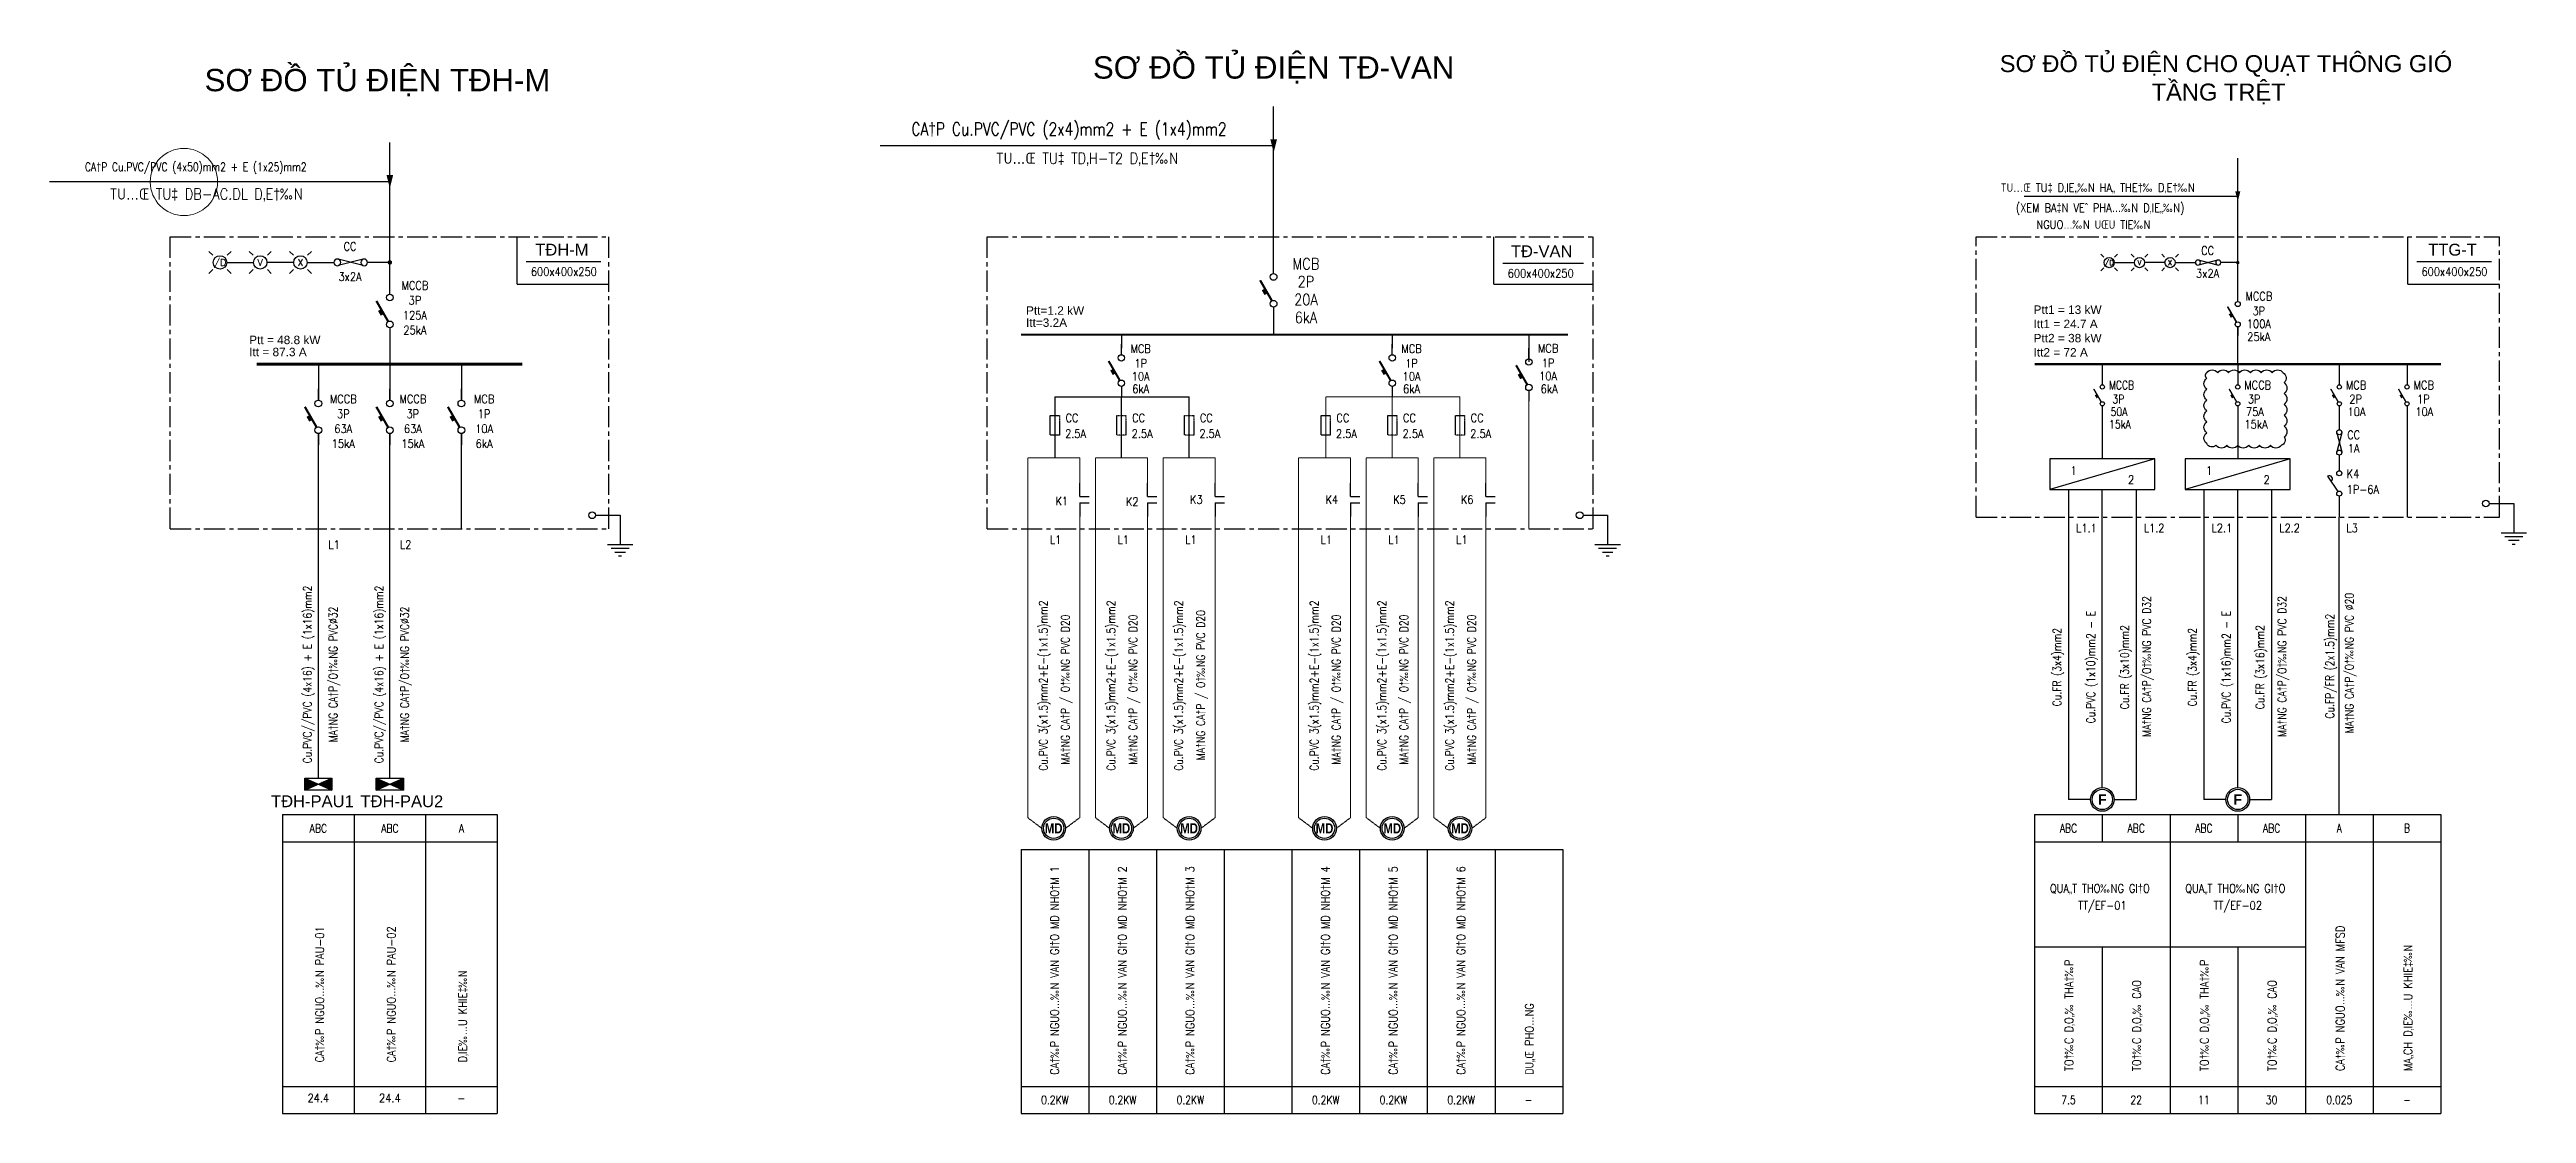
# Model space of a CAD drawing. Header units: millimetres. Extents: x -91525 to 4597779, y -698580 to 576167.
# Drawn here: x -85314 to -12155, y 313257 to 344689 of the extents above; entities that cross this region are included whole.
import ezdxf
from ezdxf.enums import TextEntityAlignment as Align

# ---------------------------------------------------------------- set-up
doc = ezdxf.new("R2010")
doc.units = ezdxf.units.MM
for name, pattern in [('CENTER', [2, 1.25, -0.25, 0.25, -0.25]), ('DASHED', [19.05, 12.7, -6.35]), ('HIDDEN', [0.375, 0.25, -0.125])]:
    doc.linetypes.add(name, pattern=pattern)
doc.layers.get('DEFPOINTS').update_dxf_attribs({"lineweight": 5})
for name, color, linetype, lineweight in [('0-----D-TEXT', 3, 'Continuous', 18), ('0-----E-Line', 4, 'DASHED', 0), ('0---TBD---SD', 2, 'Continuous', 25), ('E-_ELECSILD_R-', 7, 'Continuous', 25), ('KHUNG TEN SD3 - Ariyana 2007$0$0-CON', 253, 'Continuous', 0)]:
    doc.layers.add(name, color=color, linetype=linetype, lineweight=lineweight)
for name, color, linetype in [('0-----Dia-Equi', 2, 'Continuous'), ('0-----Dia-Line', 4, 'Continuous'), ('0-----Dia-Text', 3, 'Continuous'), ('0-----E.Equip', 2, 'Continuous'), ('0-----E.L.line', 4, 'DASHED'), ('0-----ED-Text', 3, 'Continuous'), ('0---DAY', 4, 'HIDDEN'), ('0---TBD', 2, 'Continuous'), ('0---TEXT', 3, 'Continuous'), ('0-CDC-ME2-Equip', 2, 'Continuous'), ('DAY-CS', 4, 'HIDDEN'), ('KHUNG TEN SD3 - Ariyana 2007$0$congtrinh', 253, 'Continuous'), ('KHUNG TEN SD3 - Ariyana 2007$0$TEXT', 253, 'Continuous'), ('PHU KIEN', 7, 'Continuous'), ('TBD', 2, 'Continuous')]:
    doc.layers.add(name, color=color, linetype=linetype)
doc.styles.add('E-Diagram', font='arial.ttf')
doc.styles.add('E-text', font='arial.ttf', dxfattribs={"width": 0.8, "height": 1000})
doc.styles.add('E-TEXT bold', font='arialbd.ttf')
doc.styles.add('KHUNG TEN SD3 - Ariyana 2007$0$KHUNG TEN', font='VHELVCN.TTF')
doc.styles.add('KHUNG TEN SD3 - Ariyana 2007$0$STANDARD', font='VNARIAL_1.TTF', dxfattribs={"width": 0.8})
doc.styles.add('KHUNG TEN SD3 - Ariyana 2007$0$TTILEBLOCK1', font='VHELVEN.TTF')
doc.styles.add('ROMANS', font='romans.shx', dxfattribs={"width": 0.7, "bigfont": 'vns.shx'})
doc.styles.add('ROMANS1', font='ROMANS1.shx', dxfattribs={"width": 0.8})

msp = doc.modelspace()

# ---------------------------------------------------------------- texts
at = {"layer": '0-----D-TEXT', "linetype": 'Continuous', "style": 'ROMANS', "width": 0.85}
for s, p in [('CC', (-17257, 333305)), ('1A', (-17257, 332905))]:
    msp.add_text(s, height=250, dxfattribs=at).set_placement(p, align=Align.MIDDLE)
for s, p in [('K4', (-17276, 332028)), ('1P-6A', (-16987, 331567))]:
    msp.add_text(s, height=250, dxfattribs=at).set_placement(p, align=Align.CENTER)
at = {"layer": '0-----Dia-Text', "color": 6, "style": 'E-text'}
for s, height, p in [('SƠ ĐỒ TỦ ĐIỆN TĐ-VAN', 660, (-49159, 343829)), ('SƠ ĐỒ TỦ ĐIỆN TĐH-M', 660, (-75628, 343456)), ('TĐH-M', 350, (-70181, 338601)), ('TĐ-VAN', 350, (-41241, 338553)), ('TTG-T', 350, (-14339, 338601)), ('TĐH-PAU1', 350, (-77549, 322306)), ('TĐH-PAU2', 350, (-74908, 322306))]:
    msp.add_text(s, height=height, dxfattribs=at).set_placement(p, align=Align.CENTER)
at = {"layer": '0-----Dia-Text', "linetype": 'Continuous'}
for s, height, style, width, p in [('CA†P Cu.PVC/PVC (2x4)mm2 + E (1x4)mm2', 375, 'ROMANS1', 0.8, (-55203, 342153)), ('600x400x250', 250, 'ROMANS', 0.85, (-70122, 338001)), ('600x400x250', 250, 'ROMANS', 0.85, (-41269, 337953)), ('600x400x250', 250, 'ROMANS', 0.85, (-14281, 338001)), ('MCCB', 250, 'ROMANS1', 0.85, (-20059, 337277)), ('100A', 250, 'ROMANS1', 0.85, (-20059, 336460)), ('3P', 250, 'ROMANS1', 0.85, (-20059, 336842)), ('MCB', 250, 'ROMANS1', 0.85, (-53085, 335727)), ('MCB', 250, 'ROMANS1', 0.85, (-45085, 335727)), ('MCB', 250, 'ROMANS1', 0.85, (-41050, 335736, 0)), ('25kA', 250, 'ROMANS1', 0.85, (-20059, 336078)), ('10A', 250, 'ROMANS1', 0.85, (-53085, 334909)), ('1P', 250, 'ROMANS1', 0.85, (-53085, 335292)), ('10A', 250, 'ROMANS1', 0.85, (-45085, 334909)), ('1P', 250, 'ROMANS1', 0.85, (-45085, 335292)), ('10A', 250, 'ROMANS1', 0.85, (-41050, 334919, 0)), ('1P', 250, 'ROMANS1', 0.85, (-41050, 335301, 0)), ('MCCB', 250, 'ROMANS1', 0.85, (-76637, 334241)), ('MCCB', 250, 'ROMANS1', 0.85, (-74582, 334241)), ('MCB', 250, 'ROMANS1', 0.85, (-72476, 334241)), ('6kA', 250, 'ROMANS1', 0.85, (-53085, 334539)), ('6kA', 250, 'ROMANS1', 0.85, (-45085, 334539)), ('6kA', 250, 'ROMANS1', 0.85, (-41020, 334539)), ('63A', 250, 'ROMANS1', 0.85, (-76637, 333361)), ('3P', 250, 'ROMANS1', 0.85, (-76637, 333801)), ('63A', 250, 'ROMANS1', 0.85, (-74582, 333361)), ('3P', 250, 'ROMANS1', 0.85, (-74582, 333801)), ('10A', 250, 'ROMANS1', 0.85, (-72476, 333361)), ('1P', 250, 'ROMANS1', 0.85, (-72476, 333801)), ('CC', 250, 'ROMANS1', 0.85, (-55113, 333681)), ('CC', 250, 'ROMANS1', 0.85, (-53147, 333681)), ('CC', 250, 'ROMANS1', 0.85, (-51147, 333681)), ('CC', 250, 'ROMANS1', 0.85, (-47113, 333681)), ('CC', 250, 'ROMANS1', 0.85, (-45147, 333681)), ('CC', 250, 'ROMANS1', 0.85, (-43147, 333681)), ('15kA', 250, 'ROMANS1', 0.85, (-76637, 332921)), ('15kA', 250, 'ROMANS1', 0.85, (-74582, 332921)), ('6kA', 250, 'ROMANS1', 0.85, (-72476, 332921)), ('2.5A', 250, 'ROMANS1', 0.85, (-55007, 333217)), ('2.5A', 250, 'ROMANS1', 0.85, (-53041, 333217)), ('2.5A', 250, 'ROMANS1', 0.85, (-51041, 333217)), ('2.5A', 250, 'ROMANS1', 0.85, (-47007, 333217)), ('2.5A', 250, 'ROMANS1', 0.85, (-45041, 333217)), ('2.5A', 250, 'ROMANS1', 0.85, (-43041, 333217)), ('K1', 250, 'ROMANS1', 0.85, (-55416, 331227)), ('K2', 250, 'ROMANS1', 0.85, (-53335, 331205)), ('K3', 250, 'ROMANS1', 0.85, (-51441, 331268)), ('K4', 250, 'ROMANS1', 0.85, (-47441, 331268)), ('K5', 250, 'ROMANS1', 0.85, (-45441, 331268)), ('K6', 250, 'ROMANS1', 0.85, (-43441, 331268)), ('ABC', 250, 'ROMANS1', 0.8, (-77373, 321555)), ('ABC', 250, 'ROMANS1', 0.8, (-75261, 321555)), ('A', 250, 'ROMANS1', 0.8, (-73149, 321555)), ('ABC', 250, 'ROMANS1', 0.8, (-25682, 321560)), ('ABC', 250, 'ROMANS1', 0.8, (-23682, 321560)), ('ABC', 250, 'ROMANS1', 0.8, (-21682, 321560)), ('ABC', 250, 'ROMANS1', 0.8, (-19682, 321560)), ('A', 250, 'ROMANS1', 0.8, (-17682, 321560)), ('B', 250, 'ROMANS1', 0.8, (-15682, 321560)), ('QUA„T THO‰NG GI†O ', 250, 'ROMANS1', 0.85, (-24682, 319779)), ('QUA„T THO‰NG GI†O ', 250, 'ROMANS1', 0.85, (-20682, 319779)), ('TT/EF-01', 250, 'ROMANS1', 0.85, (-24682, 319279)), ('TT/EF-02', 250, 'ROMANS1', 0.85, (-20682, 319279)), ('24.4', 250, 'ROMANS1', 0.85, (-77374, 313587)), ('24.4', 250, 'ROMANS1', 0.85, (-75262, 313587)), ('-', 250, 'ROMANS1', 0.85, (-73150, 313587)), ('0.2KW', 250, 'ROMANS1', 0.8, (-55620, 313532)), ('0.2KW', 250, 'ROMANS1', 0.8, (-53620, 313532)), ('0.2KW', 250, 'ROMANS1', 0.8, (-51620, 313532)), ('0.2KW', 250, 'ROMANS1', 0.8, (-47620, 313532)), ('0.2KW', 250, 'ROMANS1', 0.8, (-45620, 313532)), ('0.2KW', 250, 'ROMANS1', 0.8, (-43620, 313532)), ('-', 250, 'ROMANS1', 0.8, (-41630, 313532)), ('7.5', 250, 'ROMANS1', 0.8, (-25682, 313532)), ('22', 250, 'ROMANS1', 0.8, (-23682, 313532)), ('11', 250, 'ROMANS1', 0.8, (-21682, 313532)), ('30', 250, 'ROMANS1', 0.8, (-19682, 313532)), ('0.025', 250, 'ROMANS1', 0.8, (-17682, 313532)), ('-', 250, 'ROMANS1', 0.8, (-15682, 313532))]:
    msp.add_text(s, height=height, dxfattribs=dict(at, style=style, width=width)).set_placement(p, align=Align.CENTER)
at = {"layer": '0-----Dia-Text', "style": 'ROMANS1', "width": 0.85}
for s, height, p in [('TU…Œ TU‡ TD‚H-T2 D‚E†‰N', 330, (-54670, 341454)), ('TU…Œ TU‡ DB-AC.DL D‚E†‰N', 330, (-80688, 340398)), ('CC', 250, (-76438, 338871)), ('CC', 250, (-21573, 338750)), ('3x2A', 250, (-76438, 337979)), ('MCB', 330, (-48204, 338358)), ('2P', 330, (-48204, 337830)), ('3x2A', 250, (-21573, 338074)), ('MCCB', 250, (-74521, 337719)), ('3P', 250, (-74521, 337279)), ('20A', 330, (-48204, 337302)), ('6kA', 330, (-48204, 336774)), ('25kA', 250, (-74521, 336399))]:
    msp.add_text(s, height=height, dxfattribs=at).set_placement(p, align=Align.MIDDLE)
at = {"layer": '0-----Dia-Text', "color": 2, "linetype": 'Continuous', "style": 'ROMANS1', "width": 0.8}
msp.add_text('CA†P Cu.PVC/PVC (4x50)mm2 + E (1x25)mm2', height=250, dxfattribs=at).set_placement((-80994, 341097), align=Align.CENTER)
at = {"layer": '0-----Dia-Text', "color": 2, "style": 'ROMANS1', "width": 0.85}
msp.add_text('125A', height=250, dxfattribs=at).set_placement((-74521, 336839), align=Align.MIDDLE)
at = {"layer": '0-----Dia-Text', "color": 6, "style": 'E-text'}
for s, p in [('Ptt1 = 13 kW', (-26712, 336878)), ('Itt1 = 24.7 A', (-26712, 336458)), ('Ptt2 = 38 kW', (-26712, 336038)), ('Itt2 = 72 A', (-26712, 335618))]:
    msp.add_text(s, height=250, dxfattribs=at).set_placement(p)
at = {"layer": '0-----Dia-Text', "linetype": 'Continuous', "width": 0.85}
for s, style, p in [('MCCB', 'ROMANS1', (-20488, 334650)), ('3P ', 'ROMANS1', (-20385, 334236)), ('MCB', 'ROMANS1', (-17488, 334650)), ('2P ', 'ROMANS1', (-17385, 334236)), ('MCB', 'ROMANS1', (-15488, 334650)), ('1P ', 'ROMANS1', (-15385, 334236)), ('15kA', 'ROMANS1', (-20482, 333492)), ('75A', 'ROMANS1', (-20438, 333863)), ('10A', 'ROMANS1', (-17438, 333863)), ('10A', 'ROMANS1', (-15438, 333863)), ('L1', 'ROMANS', (-77077, 329937)), ('L2', 'ROMANS', (-74965, 329937)), ('L1', 'ROMANS', (-55770, 330081)), ('L1', 'ROMANS', (-53770, 330081)), ('L1', 'ROMANS', (-51770, 330081)), ('L1', 'ROMANS', (-47770, 330081)), ('L1', 'ROMANS', (-45770, 330081)), ('L1', 'ROMANS', (-43770, 330081)), ('L1.1', 'ROMANS', (-25457, 330427)), ('L1.2', 'ROMANS', (-23457, 330427)), ('L2.1', 'ROMANS', (-21457, 330427)), ('L2.2', 'ROMANS', (-19457, 330427)), ('L3', 'ROMANS', (-17473, 330427))]:
    msp.add_text(s, height=250, dxfattribs=dict(at, style=style)).set_placement(p)
at = {"layer": '0-----Dia-Text', "linetype": 'Continuous', "width": 0.8}
for s, style, p in [('Cu.PVC//PVC (4x16) + E (1x16)mm2', 'ROMANS', (-77572, 326226)), ('Cu.PVC//PVC (4x16) + E (1x16)mm2', 'ROMANS', (-75460, 326226)), ('MA†NG CA†P/O†‰NG PVC D32', 'ROMANS1', (-23248, 326463)), ('MA†NG CA†P/O†‰NG PVC D32', 'ROMANS1', (-19248, 326463)), ('MA†NG CA†P/O†‰NG PVC%%C32', 'ROMANS1', (-76813, 326226)), ('MA†NG CA†P/O†‰NG PVC%%C32', 'ROMANS1', (-74701, 326226)), ('Cu.PVC 3(x1.5)mm2+E-(1x1.5)mm2', 'ROMANS1', (-55836, 325897)), ('MA†NG CA†P / O†‰NG PVC D20', 'ROMANS1', (-55186, 325781)), ('Cu.PVC 3(x1.5)mm2+E-(1x1.5)mm2', 'ROMANS1', (-53836, 325897)), ('MA†NG CA†P / O†‰NG PVC D20', 'ROMANS1', (-53186, 325781)), ('Cu.PVC 3(x1.5)mm2+E-(1x1.5)mm2', 'ROMANS1', (-51836, 325897)), ('MA†NG CA†P / O†‰NG PVC D20', 'ROMANS1', (-51186, 325911)), ('Cu.PVC 3(x1.5)mm2+E-(1x1.5)mm2', 'ROMANS1', (-47836, 325897)), ('MA†NG CA†P / O†‰NG PVC D20', 'ROMANS1', (-47186, 325781)), ('Cu.PVC 3(x1.5)mm2+E-(1x1.5)mm2', 'ROMANS1', (-45836, 325897)), ('MA†NG CA†P / O†‰NG PVC D20', 'ROMANS1', (-45186, 325781)), ('Cu.PVC 3(x1.5)mm2+E-(1x1.5)mm2', 'ROMANS1', (-43836, 325897)), ('MA†NG CA†P / O†‰NG PVC D20', 'ROMANS1', (-43186, 325781)), ('Cu.PVC (1x10)mm2 - E', 'ROMANS1', (-24898, 326443)), ('Cu.PVC (1x16)mm2 - E', 'ROMANS1', (-20898, 326443)), ('Cu.FR (3x4)mm2', 'ROMANS1', (-25898, 326443)), ('Cu.FR (3x10)mm2', 'ROMANS1', (-23898, 326443)), ('Cu.FR (3x4)mm2', 'ROMANS1', (-21898, 326443)), ('Cu.FR (3x16)mm2', 'ROMANS1', (-19898, 326443))]:
    msp.add_text(s, height=250, rotation=90, dxfattribs=dict(at, style=style)).set_placement(p, align=Align.CENTER)
at = {"layer": '0-----Dia-Text', "linetype": 'Continuous', "style": 'ROMANS1'}
for s, width, p in [('MA†NG CA†P/O†‰NG PVC %%C20', 0.8, (-17263, 324489)), ('Cu.FP/FR (2x1.5)mm2', 0.8, (-17838, 324924)), ('CA†‰P NGUO…‰N VAN GI†O MD NHO†M 1', 0.85, (-55502, 314397)), ('CA†‰P NGUO…‰N VAN GI†O MD NHO†M 2', 0.85, (-53502, 314397)), ('CA†‰P NGUO…‰N VAN GI†O MD NHO†M 3', 0.85, (-51502, 314397)), ('CA†‰P NGUO…‰N VAN GI†O MD NHO†M 4', 0.85, (-47502, 314397)), ('CA†‰P NGUO…‰N VAN GI†O MD NHO†M 5', 0.85, (-45502, 314397)), ('CA†‰P NGUO…‰N VAN GI†O MD NHO†M 6', 0.85, (-43502, 314397)), ('CA†‰P NGUO…‰N PAU-01', 0.85, (-77208, 314762)), ('CA†‰P NGUO…‰N PAU-02', 0.85, (-75096, 314762)), ('CA†‰P NGUO…‰N VAN MFSD', 0.85, (-17531, 314508)), ('TO†‰C D‚O„‰ THA†‰P', 0.85, (-25542, 314508)), ('TO†‰C D‚O„‰ THA†‰P', 0.85, (-21542, 314508)), ('MA„CH D‚IE‰…U KHIE‡‰N', 0.85, (-15531, 314508)), ('D‚IE‰…U KHIE‡‰N', 0.85, (-72984, 314762)), ('TO†‰C D‚O„‰ CAO', 0.85, (-23542, 314508)), ('TO†‰C D‚O„‰ CAO', 0.85, (-19542, 314508)), ('DU„Œ PHO…NG', 0.85, (-41479, 314397))]:
    msp.add_text(s, height=250, rotation=90, dxfattribs=dict(at, width=width)).set_placement(p)
at = {"layer": '0-----ED-Text', "color": 6, "linetype": 'Continuous', "style": 'E-Diagram'}
for s, height, p in [('SƠ ĐỒ TỦ ĐIỆN CHO QUẠT THÔNG GIÓ ', 500, (-27712, 344022)), ('TẦNG TRỆT', 500, (-23225, 343182)), ('Ptt = 48.8 kW', 250, (-79416, 335985)), ('Itt = 87.3 A', 250, (-79416, 335628))]:
    msp.add_text(s, height=height, dxfattribs=at).set_placement(p)
for s, p in [('Ptt=1.2 kW', (-55613, 336978)), ('Itt=3.2A', (-55866, 336621))]:
    msp.add_text(s, height=250, dxfattribs=at).set_placement(p, align=Align.MIDDLE_CENTER)
at = {"layer": '0---TEXT', "linetype": 'Continuous', "style": 'ROMANS1', "width": 0.85}
for s, p in [('TU…Œ TU‡ D‚IE„‰N HA„ THE†‰ D‚E†‰N', (-24817, 340484)), ('(XEM BA‡N VEˆ PHA…‰N D‚IE„‰N)', (-24746, 339887)), ('NGUO…‰N UŒU TIE‰N', (-24943, 339392))]:
    msp.add_text(s, height=250, dxfattribs=at).set_placement(p, align=Align.CENTER)
at = {"layer": '0---TEXT', "linetype": 'Continuous', "style": 'ROMANS1', "width": 0.8}
for s, p in [('MCCB', (-24488, 334650)), ('3P ', (-24385, 334236)), ('15kA', (-24482, 333492)), ('50A', (-24438, 333863))]:
    msp.add_text(s, height=250, dxfattribs=at).set_placement(p)

# ---------------------------------------------------------------- blocks, each defined once
blk = doc.blocks.new('DI2')
at = {"layer": '0-CDC-ME2-Equip'}
for p, q in [((0, 1000), (0, 1250)), ((0, 250), (0, 0))]:
    blk.add_line(p, q, dxfattribs=at)
for points, const_width in [([(-37, 390), (-302, 850)], 50), ([(-177, 533), (-239, 641)], 60)]:
    blk.add_lwpolyline(points, dxfattribs=dict(at, const_width=const_width))
for centre in [(0, 925), (0, 325)]:
    blk.add_circle(centre, 75, dxfattribs=at)
blk = doc.blocks.new('di21')
at = {"layer": '0-CDC-ME2-Equip'}
for p, q in [((-281, 73), (281, -73)), ((-281, -73), (281, 73))]:
    blk.add_line(p, q, dxfattribs=at)
for centre in [(-300, 0), (300, 0)]:
    blk.add_circle(centre, 75, dxfattribs=at)
blk = doc.blocks.new('DOT')
at = {"const_width": 50}
blk.add_lwpolyline([(-25, 0, 1), (25, 0, 1)], format="xyb", close=True, dxfattribs=at)
blk = doc.blocks.new('di17')
at = {"color": 7}
for p, q in [((-159, 159), (-247, 247)), ((159, 159), (247, 247)), ((-159, -159), (-247, -247)), ((159, -159), (247, -247))]:
    blk.add_line(p, q, dxfattribs=at)
blk.add_circle((0, 0), 150)
at = {"color": 7, "style": 'ROMANS'}
blk.add_attdef('R', text='', height=150, dxfattribs=at).set_placement((0, 0), align=Align.MIDDLE_CENTER)
blk = doc.blocks.new('DI28')
at = {"layer": '0-CDC-ME2-Equip'}
for p, q in [((0, 0), (0, -575)), ((-176.875, -650), (176.875, -650)), ((-103.75, -725), (103.75, -725)), ((-30.625, -800), (30.625, -800))]:
    blk.add_line(p, q, dxfattribs=at)
at = {"layer": '0-CDC-ME2-Equip', "color": 4}
blk.add_line((-250, -575), (250, -575), dxfattribs=at)
blk = doc.blocks.new('*X39')
at = {"color": 0}
for p, q in [((32025, 38840), (32032, 38847)), ((32025, 38813), (32051, 38839)), ((32025, 38787), (32069, 38831)), ((32025, 38760), (32087, 38823)), ((32025, 38734), (32106, 38815)), ((32025, 38707), (32124, 38807)), ((32025, 38681), (32143, 38798)), ((32025, 38654), (32161, 38790)), ((32025, 38628), (32180, 38782)), ((32025, 38601), (32198, 38774)), ((32530, 38629), (32694, 38793)), ((32549, 38621), (32741, 38813)), ((32567, 38613), (32788, 38834)), ((32586, 38605), (32825, 38844)), ((32604, 38597), (32825, 38818)), ((32622, 38589), (32825, 38791)), ((32025, 38575), (32217, 38766)), ((32025, 38548), (32235, 38758)), ((32025, 38522), (32253, 38750)), ((32034, 38504), (32272, 38742)), ((32081, 38524), (32290, 38734)), ((32128, 38545), (32309, 38726)), ((32175, 38566), (32327, 38718)), ((32222, 38586), (32346, 38710)), ((32270, 38607), (32364, 38702)), ((32317, 38628), (32383, 38694)), ((32364, 38648), (32401, 38685)), ((32411, 38669), (32420, 38677)), ((32438, 38669), (32458, 38689)), ((32456, 38661), (32505, 38710)), ((32475, 38653), (32552, 38731)), ((32493, 38645), (32600, 38751)), ((32512, 38637), (32647, 38772)), ((32641, 38581), (32825, 38765)), ((32659, 38572), (32825, 38738)), ((32678, 38564), (32825, 38712)), ((32696, 38556), (32825, 38685)), ((32715, 38548), (32825, 38659)), ((32733, 38540), (32825, 38632)), ((32752, 38532), (32825, 38606)), ((32770, 38524), (32825, 38579)), ((32788, 38516), (32825, 38553)), ((32807, 38508), (32825, 38526))]:
    blk.add_line(p, q, dxfattribs=at)
blk = doc.blocks.new('p3')
at = {"layer": 'TBD'}
for p, q in [((-400, 175), (400, 175)), ((-400, 175), (400, -175)), ((-400, -175), (400, 175)), ((-400, -175), (-400, 175)), ((400, 175), (400, -175)), ((400, -175), (-400, -175))]:
    blk.add_line(p, q, dxfattribs=at)
blk.add_blockref('*X39', (-32425, -38675), dxfattribs=at)
blk = doc.blocks.new('DI60')
for radius in [350, 300]:
    blk.add_circle((0, 0), radius)
at = {"color": 6, "style": 'E-TEXT bold'}
blk.add_attdef('F', text='', height=300, dxfattribs=at).set_placement((0, 0), align=Align.MIDDLE_CENTER)
blk = doc.blocks.new('TDM')
at = {"layer": '0---TBD---SD'}
for p, q in [((334849, 442398), (334849, 442782)), ((334849, 442398), (335027, 442398)), ((334938, 442398), (335115, 442398)), ((334849, 442221), (334849, 441837)), ((334849, 442221), (335027, 442221)), ((334938, 442221), (335115, 442221))]:
    blk.add_line(p, q, dxfattribs=at)
blk = doc.blocks.new('DI63')
at = {"color": 7}
for p, q in [((3100, 900), (0, 900)), ((0, 900), (0, 0)), ((3100, 0), (3100, 900)), ((0, 0), (3100, 0))]:
    blk.add_line(p, q, dxfattribs=at)
blk.add_line((3100, 900), (0, 0))
at = {"linetype": 'Continuous', "style": 'ROMANS1', "width": 0.85}
for s, p in [('1', (704, 431)), ('2', (2401, 160))]:
    blk.add_text(s, height=250, dxfattribs=at).set_placement(p, align=Align.CENTER)
blk = doc.blocks.new('BREAKER')
at = {"layer": 'TBD'}
for points, const_width in [([(-0.23, 0.98), (-2.09, 4.2)], 0.35), ([(-1.21, 1.98), (-1.65, 2.74)], 0.42)]:
    blk.add_lwpolyline(points, dxfattribs=dict(at, const_width=const_width))
for centre in [(0.03, 4.69), (0.03, 0.53)]:
    blk.add_circle(centre, 0.525, dxfattribs=at)
blk = doc.blocks.new('tiepdiem')
at = {"layer": '0---TBD'}
blk.add_line((-289, 429), (-35, 51), dxfattribs=at)
for centre in [(0, 500), (0, 0)]:
    blk.add_circle(centre, 62.5, dxfattribs=at)
blk.add_arc((-246, 365), 78.1, 303.90485, 123.90485, dxfattribs=at)
blk = doc.blocks.new('KHUNG TEN SD3 - Ariyana 2007')
at = {"layer": 'DEFPOINTS', "color": 1}
blk.add_lwpolyline([(527153.77, 1774368.57), (527559.52, 1774368.57), (527559.52, 1774655.49), (527153.77, 1774655.49)], close=True, dxfattribs=at)
at = {"layer": 'KHUNG TEN SD3 - Ariyana 2007$0$0-CON'}
for p, q in [((527511.8, 1774369.53), (527511.8, 1774654.54)), ((527511.8, 1774653.32), (527511.8, 1774369.53)), ((527511.8, 1774369.53), (527511.8, 1774653.32)), ((527558.56, 1774654.54), (527558.56, 1774369.53)), ((527513.44, 1774652.39), (527513.44, 1774630.6)), ((527513.44, 1774652.39), (527556.98, 1774652.39)), ((527520.3, 1774652.39), (527520.3, 1774630.6)), ((527550.75, 1774652.39), (527550.75, 1774630.6)), ((527556.98, 1774652.39), (527556.98, 1774630.6)), ((527513.44, 1774648.03), (527556.98, 1774648.03)), ((527513.44, 1774643.67), (527556.98, 1774643.67)), ((527513.44, 1774639.32), (527556.98, 1774639.32)), ((527513.44, 1774634.96), (527556.98, 1774634.96)), ((527511.92, 1774629.43), (527558.6, 1774629.43)), ((527513.44, 1774630.6), (527556.98, 1774630.6)), ((527513.44, 1774630.6), (527556.98, 1774630.6)), ((527513.32, 1774613.39), (527513.32, 1774585.42)), ((527556.85, 1774585.42), (527556.85, 1774613.39)), ((527511.8, 1774584.24), (527558.47, 1774584.24)), ((527513.31, 1774585.42), (527556.85, 1774585.42)), ((527513.31, 1774568.2), (527513.31, 1774555.66)), ((527513.31, 1774568.2), (527513.31, 1774540.13)), ((527556.85, 1774568.2), (527556.85, 1774540.13)), ((527511.8, 1774538.74), (527558.47, 1774538.74)), ((527513.31, 1774540.13), (527556.85, 1774540.13)), ((527513.31, 1774523.6), (527556.85, 1774523.6)), ((527513.32, 1774523.6), (527513.31, 1774509.83)), ((527556.85, 1774523.6), (527556.85, 1774509.83)), ((527513.31, 1774509.83), (527513.31, 1774494.3)), ((527513.31, 1774508.32), (527556.85, 1774508.32)), ((527513.31, 1774508.32), (527556.85, 1774508.32)), ((527556.85, 1774509.83), (527556.85, 1774494.3)), ((527513.31, 1774494.3), (527556.85, 1774494.3)), ((527511.8, 1774493.1), (527558.47, 1774493.1)), ((527513.31, 1774492.02), (527556.85, 1774492.02)), ((527513.31, 1774492.02), (527513.31, 1774477.33)), ((527556.85, 1774492.02), (527556.85, 1774477.33)), ((527513.31, 1774477.33), (527556.85, 1774477.33)), ((527511.8, 1774476.24), (527558.47, 1774476.24)), ((527513.31, 1774475.34), (527556.85, 1774475.34)), ((527513.31, 1774475.34), (527513.31, 1774465.38)), ((527556.85, 1774475.34), (527556.85, 1774465.38)), ((527513.31, 1774465.38), (527556.85, 1774465.38)), ((527511.8, 1774464.18), (527558.56, 1774464.18)), ((527511.8, 1774464.18), (527558.47, 1774464.18)), ((527513.4, 1774448.14), (527513.4, 1774433.98)), ((527513.4, 1774448.14), (527556.94, 1774448.14)), ((527556.94, 1774448.14), (527556.94, 1774433.98)), ((527513.4, 1774435.28), (527556.94, 1774435.28)), ((527513.4, 1774433.98), (527513.4, 1774404.33)), ((527556.94, 1774433.98), (527556.94, 1774404.33)), ((527513.4, 1774428.32), (527556.94, 1774428.32)), ((527513.4, 1774416.33), (527556.94, 1774416.33)), ((527511.8, 1774403.13), (527558.47, 1774403.13)), ((527513.4, 1774404.33), (527556.94, 1774404.33)), ((527513.31, 1774402.44), (527513.31, 1774389.04)), ((527513.31, 1774402.44), (527556.85, 1774402.44)), ((527556.85, 1774402.44), (527556.85, 1774389.04)), ((527511.8, 1774388.16), (527558.47, 1774388.16)), ((527513.31, 1774389.04), (527556.85, 1774389.04)), ((527513.31, 1774386.96), (527556.85, 1774386.96)), ((527513.31, 1774386.96), (527513.31, 1774379.76)), ((527556.85, 1774386.96), (527556.85, 1774379.76)), ((527513.31, 1774382.4), (527513.31, 1774379.76)), ((527556.85, 1774382.4), (527556.85, 1774379.76)), ((527511.8, 1774378.98), (527558.56, 1774378.98)), ((527513.31, 1774379.76), (527556.85, 1774379.76)), ((527513.31, 1774378.16), (527513.31, 1774370.78)), ((527513.31, 1774378.16), (527556.85, 1774378.16)), ((527556.85, 1774378.16), (527556.85, 1774370.78)), ((527513.31, 1774370.78), (527556.85, 1774370.78))]:
    blk.add_line(p, q, dxfattribs=at)
at = {"layer": 'KHUNG TEN SD3 - Ariyana 2007$0$0-CON', "const_width": 0.12}
blk.add_lwpolyline([(527162.72, 1774654.54), (527558.56, 1774654.54), (527558.56, 1774369.53), (527162.72, 1774369.53)], close=True, dxfattribs=at)
at = {"layer": 'KHUNG TEN SD3 - Ariyana 2007$0$0-CON'}
for points in [[(527513.32, 1774628.23), (527556.85, 1774628.23), (527556.85, 1774607.41), (527513.32, 1774607.41)], [(527513.32, 1774583.04), (527556.85, 1774583.04), (527556.85, 1774558.72), (527513.32, 1774558.72)], [(527513.32, 1774537.54), (527556.85, 1774537.54), (527556.85, 1774523.6), (527513.32, 1774523.6)], [(527513.41, 1774462.98), (527556.94, 1774462.98), (527556.94, 1774448.14), (527513.41, 1774448.14)]]:
    blk.add_lwpolyline(points, close=True, dxfattribs=at)
at = {"layer": 'KHUNG TEN SD3 - Ariyana 2007$0$congtrinh', "color": 4, "insert": (542423.38, 1772523.29, 0), "char_height": 1.2, "width": 116.411, "attachment_point": 1, "rotation": 0.5731, "style": 'KHUNG TEN SD3 - Ariyana 2007$0$STANDARD'}
blk.add_mtext('{\\fTimes New Roman|b0|i0|c0|p18;MẶT BẰNG XƯỞNG  GIA CÔNG SẮT}', dxfattribs=at)
at = {"layer": 'KHUNG TEN SD3 - Ariyana 2007$0$TEXT', "style": 'KHUNG TEN SD3 - Ariyana 2007$0$KHUNG TEN'}
blk.add_text('Ngaøy......thaùng 01 naêm 2017', height=1.4471, dxfattribs=at).set_placement((527524.82, 1774429.92))
at = {"layer": 'KHUNG TEN SD3 - Ariyana 2007$0$TEXT', "linetype": 'Continuous', "style": 'KHUNG TEN SD3 - Ariyana 2007$0$TTILEBLOCK1'}
for s, insert, char_height, width, attachment_point in [('{\\fVNI-Helve-Condense|b0|i0|c0|p2;PHIEÂN BAÛN}', (527516.88, 1774650.2), 0.8637, 31.094, 5), ('{\\fVNI-Helve-Condense|b0|i0|c0|p2;NOÄI DUNG HIEÄU CHÆNH}', (527535.52, 1774650.21), 0.8637, 31.094, 5), ('{\\fVNI-Helve-Condense|b0|i0|c0|p2;NGAØY}', (527553.86, 1774650.21), 0.8637, 31.094, 5), ('{\\fVNI-Helve-Condense|b0|i0|c0|p2;CHUÛ ÑAÀU TÖ}', (527513.95, 1774605.11), 0.9596, 34.962, 1), ('{\\fVNI-Helve-Condense|b0|i0|c0|p2;COÂNG TY COÅ PHAÀN KHAÙCH SAÏN VAØ DU LÒCH THIEÂN THAI}', (527535.47, 1774602.29), 1.7993, 38.8069, 2), ('{\\fVNI-Helve-Condense|b0|i0|c0|p2;ÑÒA CHÆ : 107 VOÕ NGUYEÂN GIAÙP, P. KHUEÂ MYÕ, \\PQ. NGUÕ HAØNH SÔN, TP.ÑAØ NAÜNG\\PTEL :  .................  FAX : ...................}', (527536.15, 1774596.3), 1.0796, 56.5282, 2), ('{\\fVNI-Helve-Condense|b0|i0|c0|p2;BAN QU\\fArial|b0|i0|c0|p34;ẢN LÝ XÂY DỰNG 1\\P- DỰ ÁN ARIYANA}', (527535.47, 1774575.2), 1.7993, 38.8069, 2), ('PHEÂ DUYEÄT', (527513.96, 1774557.11), 0.9596, 34.962, 1), ('{\\fVNI-Helve-Condense|b0|i0|c0|p2;TÖ VAÁN GIAÙM SAÙT}', (527514.03, 1774522.95), 0.9596, 34.962, 1), ('{\\fVNI-Helve-Condense|b0|i0|c0|p2;CTY TNHH TÖ VAÁN\\P QUAÛN LYÙ XAÂY DÖÏNG DELTA}', (527535.05, 1774520.59), 1.7993, 37.1567, 2), ('{\\fVNI-Helve-Condense|b0|i0|c0|p2;ÑÒA CHÆ : 02 QUANG TRUNG, P.THAÏCH THANG, \\PQ.HAÛI CHAÂU, TP. ÑAØ NAÜNG \\PTEL :  .....................  FAX : .....................}', (527536.15, 1774514.41), 1.0796, 56.5282, 2), ('GIAÛM SAÙT TRÖÔÛNG ', (527514.04, 1774507.7), 0.9596, 34.962, 1), ('{\\fVNI-Helve-Condense|b0|i0|c0|p2;LEÂ NGOÏC BAÛO}', (527536.15, 1774498.05), 1.7993, 41.1891, 2), ('COÂNG TRÌNH', (527514.03, 1774491.48), 1.4394, 52.4431, 1), ('{\\fVNI-Helve-Condense|b0|i0|c0|p2;TRUNG TAÂM HOÄI NGHÒ VAØ \\PTRIEÅN LAÕM ARIYANA}', (527535.39, 1774488.21), 1.7993, 41.1891, 2), ('ÑÒA CHÆ : P.KHUEÂ MYÕ, Q.NGUÕ HAØNH SÔN, TP.ÑAØ NAÜNG', (527535.01, 1774481.65), 1.0796, 56.5282, 2), ('HAÏNG MUÏC', (527514.03, 1774474.7), 1.439, 52.4431, 1), ('{\\fVNI-Helve-Condense|b0|i0|c0|p2;CUNG CAÁP VAØ THI COÂNG LAÉP ÑAËT HEÄ THOÁNG CÔ ÑIEÄN}', (527535.69, 1774472.47), 2.0392, 37.4215, 2), ('NHAØ THAÀU', (527514.12, 1774447.5), 0.96, 34.962, 1), ('{\\fVNI-Helve-Condense|b0|i0|c0|p2;COÂNG TY COÅ PHAÀN SEATECCO}', (527536.15, 1774444.87), 1.7993, 41.1891, 2), ('{\\fVNI-Helve-Condense|b0|i0|c0|p2;\\H0.99997x;ÑÒA CHÆ : 174 TR\\fTimes New Roman|b0|i0|c0|p18;ƯNG NỮ VƯƠNG\\fVNI-Helve-Condense|b0|i0|c0|p2;,\\PQ. H\\fTimes New Roman|b0|i0|c0|p18;ẢI CHÂU\\fVNI-Helve-Condense|b0|i0|c0|p2;, TP. ÑAØ NAÜNG \\PTEL : 0511.3 616026   FAX : 0511.3 825714}', (527536.15, 1774441.87), 1.19952, 36.2258, 2), ('{\\fVNI-Helve-Condense|b0|i0|c0|p2;NGÖÔØI LAÄP}', (527514.12, 1774427.68), 0.9596, 34.962, 1), ('{\\fVNI-Helve-Condense|b0|i0|c0|p2;CUØ DUY DUÕNG}', (527536.15, 1774419.22), 1.7993, 41.1891, 2), ('{\\fVNI-Helve-Condense|b0|i0|c0|p2;CHÆ HUY TRÖÔÛNG }', (527514.12, 1774415.68), 0.9596, 34.962, 1), ('{\\fVNI-Helve-Condense|b0|i0|c0|p2;LEÂ VAÊN THÖ}', (527536.15, 1774408.09), 1.7993, 41.1891, 2), ('{\\fVNI-Helve-Condense|b0|i0|c0|p2;TEÂN BAÛN VEÕ}', (527514.03, 1774401.8), 0.9596, 34.962, 1), ('{\\fVNI-Helve-Condense|b0|i0|c0|p2;KÍ HIEÄU BAÛN VEÕ}', (527514.03, 1774386.31), 0.9596, 34.962, 1), ('{\\fVNI-Helve-Condense|b0|i0|c0|p2;TÆ LEÄ}', (527514.03, 1774377.52), 0.9596, 34.962, 1)]:
    blk.add_mtext(s, dxfattribs=dict(at, insert=insert, char_height=char_height, width=width, attachment_point=attachment_point))

# ---------------------------------------------------------------- linework, layer by layer
at = {"color": 1, "linetype": 'CENTER', "ltscale": 500}
for p, q in [((-81752, 330531), (-81753, 339156)), ((-81753, 339156), (-68795, 339156)), ((-68794, 330531), (-68795, 339156)), ((-57620, 339156), (-39718, 339156)), ((-57620, 330531), (-57620, 339156)), ((-39718, 330531), (-39718, 339156)), ((-28411, 330877), (-28411, 339156)), ((-28411, 339156), (-12953, 339156)), ((-12955, 330876), (-12953, 339156)), ((-28411, 330877), (-12955, 330877)), ((-81752, 330531), (-68794, 330531)), ((-57620, 330531), (-39718, 330531))]:
    msp.add_line(p, q, dxfattribs=at)
at = {"color": 1, "linetype": 'Continuous'}
for p, q in [((-71503, 337756), (-71503, 339156)), ((-42656, 337756), (-42656, 339156)), ((-15662, 337756), (-15662, 339156)), ((-71234, 338430), (-69028, 338430)), ((-42390, 338381), (-40002, 338381)), ((-15393, 338431), (-13186, 338431)), ((-71503, 337756), (-68795, 337756)), ((-42656, 337756), (-39718, 337756)), ((-15662, 337756), (-12953, 337756))]:
    msp.add_line(p, q, dxfattribs=at)
at = {"color": 2, "linetype": 'Continuous'}
for p, q in [((-78430, 322085), (-72094, 322085)), ((-78430, 322085), (-78430, 313257)), ((-76318, 322085), (-72094, 322085)), ((-72094, 322085), (-72094, 313257)), ((-26682, 322085), (-14682, 322085)), ((-26682, 322085), (-26682, 313257)), ((-26682, 322085), (-22682, 322085)), ((-22682, 322085), (-18682, 322085)), ((-14682, 322085), (-14682, 313257)), ((-56620, 321057), (-40620, 321057)), ((-56620, 321057), (-56620, 313257)), ((-78430, 313257), (-72094, 313257)), ((-76318, 313257), (-72094, 313257)), ((-56620, 313257), (-40620, 313257)), ((-26682, 313257), (-14682, 313257)), ((-26682, 313257), (-22682, 313257)), ((-22682, 313257), (-18682, 313257))]:
    msp.add_line(p, q, dxfattribs=at)
at = {"linetype": 'Continuous'}
for p, q in [((-76318, 322085), (-76318, 313257)), ((-74206, 322085), (-74206, 313257)), ((-72094, 322085), (-72094, 313257)), ((-72094, 322085), (-72094, 313257)), ((-24682, 322085), (-24682, 321285)), ((-22682, 322085), (-22682, 313257)), ((-20682, 322085), (-20682, 321285)), ((-18682, 322085), (-18682, 313257)), ((-16682, 322085), (-16682, 313257)), ((-78430, 321285), (-72094, 321285)), ((-26682, 321285), (-14682, 321285)), ((-26682, 321285), (-22682, 321285)), ((-22682, 321285), (-18682, 321285)), ((-56620, 321057), (-56620, 313257)), ((-54620, 321057), (-54620, 313257)), ((-54620, 321057), (-54620, 313257)), ((-54620, 321057), (-54620, 313257)), ((-52620, 321057), (-52620, 313257)), ((-52620, 321057), (-52620, 313257)), ((-52620, 321057), (-52620, 313257)), ((-50620, 321057), (-50620, 313257)), ((-50620, 321057), (-50620, 313257)), ((-48620, 321057), (-48620, 313257)), ((-46620, 321057), (-46620, 313257)), ((-46620, 321057), (-46620, 313257)), ((-46620, 321057), (-46620, 313257)), ((-44620, 321057), (-44620, 313257)), ((-44620, 321057), (-44620, 313257)), ((-42620, 321057), (-42620, 313257)), ((-40620, 321057), (-40620, 313257)), ((-24682, 318185), (-24682, 313257)), ((-20682, 318185), (-20682, 313257)), ((-78430, 314057), (-72094, 314057)), ((-56620, 314057), (-40620, 314057)), ((-26682, 314057), (-14682, 314057)), ((-26682, 314057), (-22682, 314057)), ((-22682, 314057), (-18682, 314057))]:
    msp.add_line(p, q, dxfattribs=at)
for p, q in [((-26682, 318185), (-22682, 318185)), ((-26682, 318185), (-24682, 318185)), ((-22682, 318185), (-22682, 318185)), ((-22682, 318185), (-18682, 318185)), ((-22682, 318185), (-20682, 318185)), ((-18682, 318185), (-18682, 318185))]:
    msp.add_line(p, q)
at = {"layer": '0-----Dia-Equi', "color": 7}
for p, q in [((-80080, 338400), (-79288, 338400)), ((-78100, 338400), (-78892, 338400)), ((-77704, 338400), (-76912, 338400)), ((-75262, 338400), (-75922, 338400)), ((-24332, 338394), (-23732, 338394)), ((-22832, 338394), (-23432, 338394)), ((-22532, 338394), (-21932, 338394)), ((-20682, 338394), (-21182, 338394))]:
    msp.add_line(p, q, dxfattribs=at)
at = {"layer": '0-----Dia-Equi'}
for p, q in [((-69187, 330931), (-68462, 330931)), ((-40018, 330931), (-39293, 330931)), ((-13255, 331277), (-12530, 331277))]:
    msp.add_line(p, q, dxfattribs=at)
at = {"layer": '0-----Dia-Equi', "elevation": 0}
for points in [[(-49158, 341642, 0, 198, 0), (-49158, 342038, 198, 198, 0)], [(-75262, 340586, 0, 198, 0), (-75262, 340982, 198, 198, 0)]]:
    msp.add_lwpolyline(points, format="xyseb", dxfattribs=at)
at = {"layer": '0-----Dia-Equi'}
msp.add_lwpolyline([(-20682, 340199, 0, 150, 0), (-20682, 340499, 150, 150, 0)], format="xyseb", dxfattribs=at)
for centre in [(-69287, 330931), (-40118, 330931), (-13355, 331277)]:
    msp.add_circle(centre, 100, dxfattribs=at)
at = {"layer": '0-----Dia-Line', "linetype": 'Continuous'}
for p, q in [((-49159, 338070), (-49158, 343003)), ((-75262, 337625), (-75261, 341947)), ((-20682, 337244), (-20682, 341480)), ((-20682, 335394), (-20682, 336494)), ((-77374, 335394), (-77374, 334331)), ((-75262, 335394), (-75262, 334331)), ((-73150, 335394), (-73150, 334331)), ((-55620, 334425), (-55620, 332624)), ((-55620, 334425), (-55620, 332624)), ((-15682, 334159), (-15682, 330877)), ((-77374, 330531), (-77374, 333341)), ((-75262, 330531), (-75262, 333341)), ((-73150, 330531), (-73150, 333341)), ((-17682, 332707), (-17682, 332244)), ((-25682, 331694), (-25682, 330877)), ((-23682, 331694), (-23682, 330877)), ((-21682, 331694), (-21682, 330877)), ((-19682, 331694), (-19682, 330877)), ((-17682, 331494), (-17682, 330877)), ((-25682, 330877), (-25682, 322535)), ((-23682, 330877), (-23682, 322535)), ((-21682, 330877), (-21682, 322535)), ((-19682, 330877), (-19682, 322535)), ((-77374, 323160), (-77374, 330531)), ((-75262, 323160), (-75262, 330531))]:
    msp.add_line(p, q, dxfattribs=at)
at = {"layer": '0-----Dia-Line'}
for p, q in [((-49159, 337080), (-49159, 336262)), ((-75262, 336305), (-75262, 335394)), ((-53655, 336262), (-53655, 335862)), ((-45655, 336262), (-45655, 335862)), ((-41620, 336262), (-41620, 335462)), ((-24682, 335394), (-24682, 334785)), ((-20682, 335394), (-20682, 334785)), ((-17682, 335394), (-17682, 334785)), ((-15682, 335394), (-15682, 334785)), ((-24682, 334159), (-24682, 332594)), ((-20682, 334159), (-20682, 332594)), ((-17682, 334159), (-17682, 333457))]:
    msp.add_line(p, q, dxfattribs=at)
at = {"layer": '0-----Dia-Line', "color": 2, "linetype": 'Continuous'}
for p, q in [((-24682, 322885), (-24682, 331694)), ((-20682, 322885), (-20682, 331694))]:
    msp.add_line(p, q, dxfattribs=at)
at = {"layer": '0-----Dia-Line', "elevation": 0}
for points, const_width in [([(-56620, 336262), (-40460, 336262)], 62.5), ([(-79192, 335394), (-71345, 335394)], 82.5)]:
    msp.add_lwpolyline(points, dxfattribs=dict(at, const_width=const_width))
at = {"layer": '0-----Dia-Line', "const_width": 62.5}
msp.add_lwpolyline([(-26682, 335394), (-14682, 335394)], dxfattribs=at)
at = {"layer": '0-----Dia-Line', "linetype": 'Continuous', "elevation": 0}
for points in [[(-55620, 334425), (-51655, 334425)], [(-53655, 332624), (-53655, 334425)], [(-51655, 332624), (-51655, 334425)]]:
    msp.add_lwpolyline(points, dxfattribs=at)
at = {"layer": '0-----Dia-Line', "linetype": 'Continuous'}
for points in [[(-25032, 322535), (-25682, 322535)], [(-24332, 322535), (-23682, 322535)], [(-21032, 322535), (-21682, 322535)], [(-20332, 322535), (-19682, 322535)]]:
    msp.add_lwpolyline(points, dxfattribs=at)
at = {"layer": '0-----Dia-Text', "color": 7, "linetype": 'Continuous'}
for p, q in [((-60782, 341850), (-49158, 341850)), ((-85314, 340794), (-75261, 340794)), ((-26987, 340356), (-20682, 340356))]:
    msp.add_line(p, q, dxfattribs=at)
at = {"layer": '0-----Dia-Text', "linetype": 'Continuous'}
msp.add_lwpolyline([(-21597, 335140, -0.520567), (-21275, 335140, -0.520567), (-20953, 335140, -0.520567), (-20632, 335140, -0.520567), (-20310, 335140, -0.520567), (-19988, 335140, -0.520567), (-19666, 335140, -0.520567), (-19344, 335140, -0.520567), (-19315, 334848, -0.520567), (-19315, 334526, -0.520567), (-19315, 334205, -0.520567), (-19315, 333883, -0.520567), (-19315, 333561, -0.520567), (-19315, 333239, -0.520567), (-19394, 332997, -0.520567), (-19716, 332997, -0.520567), (-20038, 332997, -0.520567), (-20359, 332997, -0.520567), (-20681, 332997, -0.520567), (-21003, 332997, -0.520567), (-21325, 332997, -0.520567), (-21597, 333046, -0.520567), (-21597, 333368, -0.520567), (-21597, 333690, -0.520567), (-21597, 334012, -0.520567), (-21597, 334333, -0.520567), (-21597, 334655, -0.520567), (-21597, 334977, -0.520567)], format="xyb", close=True, dxfattribs=at)
at = {"layer": '0-----E-Line'}
for p, q in [((-54005, 321682), (-54423, 321996)), ((-53305, 321682), (-52887, 321996)), ((-52005, 321682), (-52423, 321996)), ((-51305, 321682), (-50887, 321996)), ((-46005, 321682), (-46423, 321996)), ((-45305, 321682), (-44887, 321996)), ((-44005, 321682), (-44423, 321996)), ((-43305, 321682), (-42887, 321996))]:
    msp.add_line(p, q, dxfattribs=at)
at = {"layer": '0-----E-Line', "elevation": 0}
for points in [[(-43655, 332624), (-43655, 334425), (-47620, 334425), (-47620, 332624)], [(-45655, 332624), (-45655, 334425)], [(-41620, 334300), (-41620, 330531)], [(-56423, 330531), (-56423, 332624), (-54887, 332624), (-54887, 331480)], [(-54423, 330531), (-54423, 332624), (-52887, 332624), (-52887, 331879)], [(-52423, 330898), (-52423, 332624), (-50887, 332624), (-50887, 331879)], [(-48423, 330531), (-48423, 332624), (-46887, 332624), (-46887, 331480)], [(-46423, 330531), (-46423, 332624), (-44887, 332624), (-44887, 331879)], [(-44423, 330531), (-44423, 332624), (-42887, 332624), (-42887, 331879)], [(-56005, 321682), (-56423, 321996), (-56423, 331921)], [(-54887, 331922), (-54887, 331699)], [(-54887, 331921), (-54887, 331480)], [(-52887, 331922), (-52887, 331699)], [(-50887, 331922), (-50887, 331699)], [(-48005, 321682), (-48423, 321996), (-48423, 331921)], [(-46887, 331922), (-46887, 331699)], [(-46887, 331921), (-46887, 331480)], [(-44887, 331922), (-44887, 331699)], [(-42887, 331922), (-42887, 331699)], [(-54887, 331296), (-54887, 321996), (-55305, 321682)], [(-54887, 331296), (-54887, 330957)], [(-54423, 321996), (-54423, 330898)], [(-52887, 331296), (-52887, 330957)], [(-52887, 330898), (-52887, 321996)], [(-52423, 321996), (-52423, 330898)], [(-50887, 331296), (-50887, 330957)], [(-50887, 330898), (-50887, 321996)], [(-46887, 331296), (-46887, 321996), (-47305, 321682)], [(-46887, 331296), (-46887, 330957)], [(-46423, 321996), (-46423, 330898)], [(-44887, 331296), (-44887, 330957)], [(-44887, 330898), (-44887, 321996)], [(-44423, 321996), (-44423, 330898)], [(-42887, 331296), (-42887, 330957)], [(-42887, 330898), (-42887, 321996)]]:
    msp.add_lwpolyline(points, dxfattribs=at)
at = {"layer": '0---DAY', "linetype": 'Continuous'}
msp.add_line((-17682, 322085), (-17682, 330877), dxfattribs=at)
at = {"layer": 'DAY-CS', "color": 2, "ltscale": 5, "elevation": 0}
for points in [[(-55754, 333873), (-55486, 333873), (-55486, 333292), (-55754, 333292)], [(-53789, 333873), (-53520, 333873), (-53520, 333292), (-53789, 333292)], [(-51789, 333873), (-51520, 333873), (-51520, 333292), (-51789, 333292)], [(-47754, 333873), (-47486, 333873), (-47486, 333292), (-47754, 333292)], [(-45789, 333873), (-45520, 333873), (-45520, 333292), (-45789, 333292)], [(-43789, 333873), (-43520, 333873), (-43520, 333292), (-43789, 333292)]]:
    msp.add_lwpolyline(points, close=True, dxfattribs=at)
at = {"layer": 'DEFPOINTS', "color": 7, "ltscale": 20}
msp.add_circle((-81344, 340776), 993, dxfattribs=at)

# ---------------------------------------------------------------- block references
at = {"layer": '0-----Dia-Equi', "xscale": 1.320000000006985, "yscale": 1.320000000006985, "zscale": 1.320000000006985}
for p, values in [((-80278, 338400), {'R': '/D'}), ((-79090, 338400), {'R': 'V'}), ((-77902, 338400), {'R': 'X'})]:
    msp.add_blockref('di17', p, dxfattribs=at).add_auto_attribs(values)
at = {"layer": '0-----Dia-Equi'}
for name, p, xscale, yscale, zscale in [('di21', (-76417, 338400), -1.320000000006985, 1.320000000065193, 1.32), ('DOT', (-75262, 338400), -1.320000000006985, 1.320000000065193, 1.32), ('DI2', (-49159, 336750), 1.320000000006985, 1.320000000006985, 1.320000000006985), ('DI2', (-75262, 336140), 1.320000000006985, 1.320000000006985, 1.320000000006985), ('DI2', (-45655, 334424), 1.25, 1.25, 1.25), ('DI2', (-41620, 334300), 1.25, 1.25, 1.25), ('DI28', (-68462, 330931), 1.5, 1.5, 1.5), ('DI28', (-39293, 330931), 1.5, 1.5, 1.5), ('DI28', (-12530, 331277), 1.500000000844011, 1.500000000844011, 1.500000000844011)]:
    msp.add_blockref(name, p, dxfattribs=dict(at, xscale=xscale, yscale=yscale, zscale=zscale))
for name, p, values in [('di17', (-24482, 338394), {'R': '/D'}), ('di17', (-23582, 338394), {'R': 'V'}), ('di17', (-22682, 338394), {'R': 'X'}), ('DI60', (-24682, 322535), {'F': 'F'}), ('DI60', (-20682, 322535), {'F': 'F'})]:
    msp.add_blockref(name, p, dxfattribs=at).add_auto_attribs(values)
at = {"layer": '0-----Dia-Equi', "xscale": -1}
for name, p in [('di21', (-21557, 338394)), ('DOT', (-20682, 338394))]:
    msp.add_blockref(name, p, dxfattribs=at)
at = {"layer": '0-----Dia-Equi'}
for name, p in [('DI2', (-20682, 336244)), ('DI63', (-26232, 331694)), ('DI63', (-22232, 331694))]:
    msp.add_blockref(name, p, dxfattribs=at)
at = {"layer": '0-----Dia-Equi', "linetype": 'Continuous', "xscale": 1.320000000006985, "yscale": 1.320000000006985, "zscale": 1.320000000006985}
for p in [(-77374, 333011), (-75262, 333011), (-73150, 333011)]:
    msp.add_blockref('DI2', p, dxfattribs=at)
at = {"layer": '0-----Dia-Equi'}
ref = msp.add_blockref('DI60', (-55655, 321682), dxfattribs=at)
ref.add_attrib('F', 'MD', dxfattribs={"layer": '0', "color": 6, "height": 300, "style": 'E-TEXT bold', "width": 0.8}).set_placement((-55655, 321682), align=Align.MIDDLE_CENTER)
ref = msp.add_blockref('DI60', (-53655, 321682), dxfattribs=at)
ref.add_attrib('F', 'MD', dxfattribs={"layer": '0', "color": 6, "height": 300, "style": 'E-TEXT bold', "width": 0.8}).set_placement((-53655, 321682), align=Align.MIDDLE_CENTER)
ref = msp.add_blockref('DI60', (-51655, 321682), dxfattribs=at)
ref.add_attrib('F', 'MD', dxfattribs={"layer": '0', "color": 6, "height": 300, "style": 'E-TEXT bold', "width": 0.8}).set_placement((-51655, 321682), align=Align.MIDDLE_CENTER)
ref = msp.add_blockref('DI60', (-47655, 321682), dxfattribs=at)
ref.add_attrib('F', 'MD', dxfattribs={"layer": '0', "color": 6, "height": 300, "style": 'E-TEXT bold', "width": 0.8}).set_placement((-47655, 321682), align=Align.MIDDLE_CENTER)
ref = msp.add_blockref('DI60', (-45655, 321682), dxfattribs=at)
ref.add_attrib('F', 'MD', dxfattribs={"layer": '0', "color": 6, "height": 300, "style": 'E-TEXT bold', "width": 0.8}).set_placement((-45655, 321682), align=Align.MIDDLE_CENTER)
ref = msp.add_blockref('DI60', (-43655, 321682), dxfattribs=at)
ref.add_attrib('F', 'MD', dxfattribs={"layer": '0', "color": 6, "height": 300, "style": 'E-TEXT bold', "width": 0.8}).set_placement((-43655, 321682), align=Align.MIDDLE_CENTER)
at = {"layer": '0-----Dia-Line', "linetype": 'Continuous', "xscale": 1.25, "yscale": 1.25, "zscale": 1.25}
msp.add_blockref('DI2', (-53655, 334424), dxfattribs=at)
at = {"layer": '0-----E.Equip', "color": 7, "ltscale": 5, "rotation": 270}
msp.add_blockref('di21', (-17682, 333082), dxfattribs=at)
at = {"layer": '0-----E.L.line', "ltscale": 20}
for p in [(-77374, 322985), (-75262, 322985)]:
    msp.add_blockref('p3', p, dxfattribs=at)
at = {"layer": '0---TBD', "xscale": 1.200000002980232, "yscale": 1.200000002980232, "zscale": 1.200000002980232}
msp.add_blockref('tiepdiem', (-17682, 331569), dxfattribs=at)
at = {"layer": 'DAY-CS', "color": 2, "ltscale": 5, "xscale": 306.614037341089, "yscale": 306.614037341089, "zscale": 306.614037341089}
for p in [(-161724270, -543558119), (-161724270, -543662176), (-161724270, -543776587)]:
    msp.add_blockref('KHUNG TEN SD3 - Ariyana 2007', p, dxfattribs=at)
at = {"layer": 'E-_ELECSILD_R-', "xscale": 120.0000000672007, "yscale": 120.0000000672007, "zscale": 120.0000000672007}
for p in [(-24686, 334159), (-20686, 334159), (-17686, 334159), (-15686, 334159)]:
    msp.add_blockref('BREAKER', p, dxfattribs=at)
at = {"layer": 'PHU KIEN', "color": 9, "xscale": 1.038888888811925, "yscale": 1.038888888811925, "zscale": 1.038888888811925}
for p in [(-402758, -128122), (-400758, -128122), (-398758, -128122), (-394758, -128122), (-392758, -128122), (-390758, -128122)]:
    msp.add_blockref('TDM', p, dxfattribs=at)

msp.set_redraw_order([(e.dxf.handle, doc.entitydb.next_handle()) for e in msp.query("TEXT MTEXT ATTDEF DIMENSION ARC_DIMENSION")])  # texts and dimensions are drawn at this point

doc.saveas('drawing.dxf')
